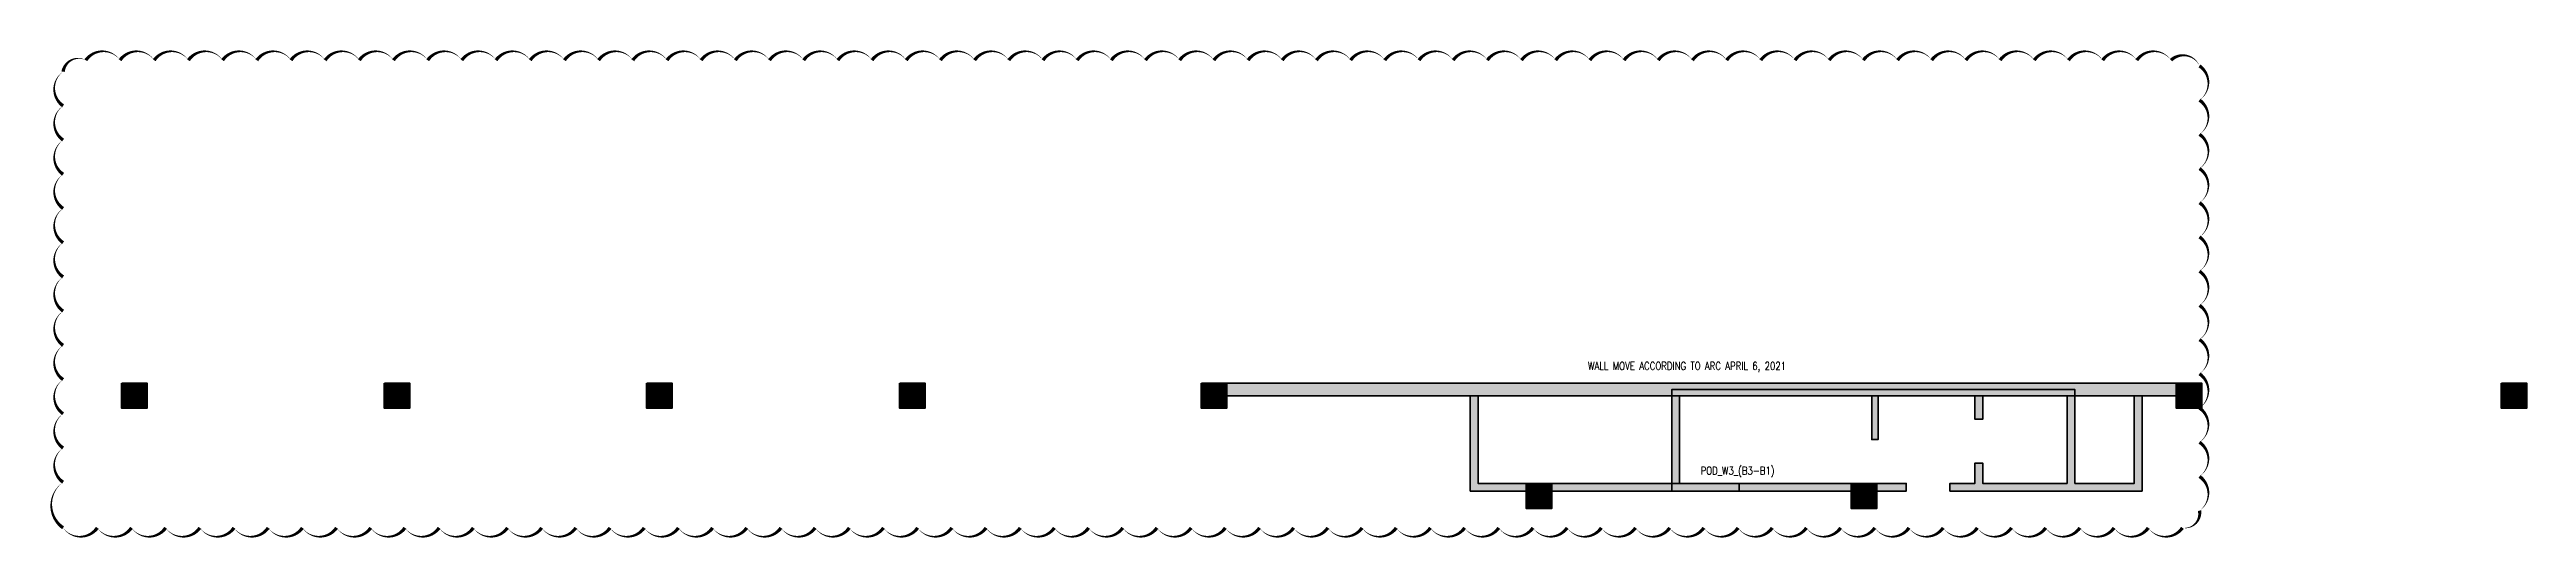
# Model space of a CAD drawing. Header units: millimetres. Extents: x -1592 to 219487, y -1099 to 92369.
# Drawn here: x 103084 to 182350, y 76739 to 92369 of the extents above; entities that cross this region are included whole.
import ezdxf

# ---------------------------------------------------------------- set-up
doc = ezdxf.new("R2010")
doc.units = ezdxf.units.MM
for name, color, linetype, lineweight in [('NDC_S-COLUMN', 4, 'Continuous', 40), ('NDC_S_HATCH COLUMN AND WALL', 251, 'Continuous', 13), ('Ramp wall 3(B3-B1)$0$NDC_S_HATCH COLUMN AND WALL', 251, 'Continuous', 13), ('Ramp wall 3(B3-B1)$0$NDC_S_WALL', 6, 'Continuous', 35), ('Ramp wall 4(B3-B1)$0$NDC_S_HATCH COLUMN AND WALL', 251, 'Continuous', 13), ('Ramp wall 4(B3-B1)$0$NDC_S_WALL', 6, 'Continuous', 35)]:
    doc.layers.add(name, color=color, linetype=linetype, lineweight=lineweight)
doc.layers.add('NDC_S-REVC 210406', color=240, linetype='Continuous', lineweight=50, plot=False)
doc.styles.add('POD_Core wall_3(B3-B1)$0$NDC_BAR 2', font='romans.shx', dxfattribs={"width": 0.8})
doc.styles.add('Ramp wall 4(B3-B1)$0$NDC_BAR 2', font='romans.shx', dxfattribs={"width": 0.8})

msp = doc.modelspace()

# ---------------------------------------------------------------- texts
at = {"layer": 'NDC_S-REVC 210406', "width": 0.8}
for s, style, p in [('WALL MOVE ACCORDING TO ARC APRIL 6, 2021', 'Ramp wall 4(B3-B1)$0$NDC_BAR 2', (152321, 82130)), ('POD_W3_(B3-B1)', 'POD_Core wall_3(B3-B1)$0$NDC_BAR 2', (155921, 78779))]:
    msp.add_text(s, height=250, dxfattribs=dict(at, style=style)).set_placement(p)

# ---------------------------------------------------------------- blocks, each defined once
blk = doc.blocks.new('cot')
at = {"layer": 'NDC_S_HATCH COLUMN AND WALL', "ltscale": 0.005}
h = blk.add_hatch(color=256, dxfattribs=at)
h.dxf.hatch_style = 1
h.paths.add_polyline_path([(-0.5, 0.5), (0.5, 0.5), (0.5, -0.5), (-0.5, -0.5)])
at = {"layer": 'NDC_S-COLUMN', "ltscale": 0.005}
blk.add_lwpolyline([(-0.5, 0.5), (0.5, 0.5), (0.5, -0.5), (-0.5, -0.5)], close=True, dxfattribs=at)

# ---------------------------------------------------------------- hatches: boundary and pattern name
at = {"layer": 'Ramp wall 3(B3-B1)$0$NDC_S_HATCH COLUMN AND WALL'}
h = msp.add_hatch(color=256, dxfattribs=at)
h.dxf.hatch_style = 1
h.paths.add_polyline_path([(148550, 81300), (148550, 78250), (157150, 78250), (157150, 78500), (148800, 78500), (148800, 81300)])
h = msp.add_hatch(color=256, dxfattribs=at)
h.dxf.hatch_style = 1
h.paths.add_polyline_path([(160150, 81300), (160150, 81500), (155000, 81500), (155000, 78250), (162500, 78250), (162500, 78500), (155250, 78500), (155250, 81300)])
h.paths.add_polyline_path([(160950, 81500), (160950, 81300), (164700, 81300), (164700, 80550), (164950, 80550), (164950, 81300), (167650, 81300), (167650, 78500), (164950, 78500), (164950, 79150), (164700, 79150), (164700, 78500), (163900, 78500), (163900, 78250), (170050, 78250), (170050, 81300), (169800, 81300), (169800, 78500), (167900, 78500), (167900, 81500)])
h.paths.add_polyline_path([(161600, 81300), (161400, 81300), (161400, 79900), (161600, 79900)], flags=17)
at = {"layer": 'Ramp wall 4(B3-B1)$0$NDC_S_HATCH COLUMN AND WALL'}
h = msp.add_hatch(color=256, dxfattribs=at)
h.dxf.hatch_style = 1
h.paths.add_polyline_path([(171150, 81300), (140750, 81300), (140750, 81700), (171150, 81700)])

# ---------------------------------------------------------------- linework, layer by layer
at = {"layer": 'NDC_S-REVC 210406'}
msp.add_lwpolyline([(103518, 77078, 0, 109, 0.520567), (104612, 77078, 0, 109, 0.520567), (105706, 77078, 0, 109, 0.520567), (106800, 77078, 0, 109, 0.520567), (107894, 77078, 0, 109, 0.520567), (108988, 77078, 0, 109, 0.520567), (110082, 77078, 0, 109, 0.520567), (111176, 77078, 0, 109, 0.520567), (112269, 77078, 0, 109, 0.520567), (113363, 77078, 0, 109, 0.520567), (114457, 77078, 0, 109, 0.520567), (115551, 77078, 0, 109, 0.520567), (116645, 77078, 0, 109, 0.520567), (117739, 77078, 0, 109, 0.520567), (118833, 77078, 0, 109, 0.520567), (119927, 77078, 0, 109, 0.520567), (121021, 77078, 0, 109, 0.520567), (122115, 77078, 0, 109, 0.520567), (123209, 77078, 0, 109, 0.520567), (124303, 77078, 0, 109, 0.520567), (125396, 77078, 0, 109, 0.520567), (126490, 77078, 0, 109, 0.520567), (127584, 77078, 0, 109, 0.520567), (128678, 77078, 0, 109, 0.520567), (129772, 77078, 0, 109, 0.520567), (130866, 77078, 0, 109, 0.520567), (131960, 77078, 0, 109, 0.520567), (133054, 77078, 0, 109, 0.520567), (134148, 77078, 0, 109, 0.520567), (135242, 77078, 0, 109, 0.520567), (136336, 77078, 0, 109, 0.520567), (137430, 77078, 0, 109, 0.520567), (138523, 77078, 0, 109, 0.520567), (139617, 77078, 0, 109, 0.520567), (140711, 77078, 0, 109, 0.520567), (141805, 77078, 0, 109, 0.520567), (142899, 77078, 0, 109, 0.520567), (143993, 77078, 0, 109, 0.520567), (145087, 77078, 0, 109, 0.520567), (146181, 77078, 0, 109, 0.520567), (147275, 77078, 0, 109, 0.520567), (148369, 77078, 0, 109, 0.520567), (149463, 77078, 0, 109, 0.520567), (150556, 77078, 0, 109, 0.520567), (151650, 77078, 0, 109, 0.520567), (152744, 77078, 0, 109, 0.520567), (153838, 77078, 0, 109, 0.520567), (154932, 77078, 0, 109, 0.520567), (156026, 77078, 0, 109, 0.520567), (157120, 77078, 0, 109, 0.520567), (158214, 77078, 0, 109, 0.520567), (159308, 77078, 0, 109, 0.520567), (160402, 77078, 0, 109, 0.520567), (161496, 77078, 0, 109, 0.520567), (162590, 77078, 0, 109, 0.520567), (163683, 77078, 0, 109, 0.520567), (164777, 77078, 0, 109, 0.520567), (165871, 77078, 0, 109, 0.520567), (166965, 77078, 0, 109, 0.520567), (168059, 77078, 0, 109, 0.520567), (169153, 77078, 0, 109, 0.520567), (170247, 77078, 0, 109, 0.520567), (171341, 77078, 0, 109, 0.520567), (171887, 77626, 0, 109, 0.520567), (171887, 78720, 0, 109, 0.520567), (171887, 79814, 0, 109, 0.520567), (171887, 80908, 0, 109, 0.520567), (171887, 82002, 0, 109, 0.520567), (171887, 83096, 0, 109, 0.520567), (171887, 84190, 0, 109, 0.520567), (171887, 85284, 0, 109, 0.520567), (171887, 86378, 0, 109, 0.520567), (171887, 87472, 0, 109, 0.520567), (171887, 88565, 0, 109, 0.520567), (171887, 89659, 0, 109, 0.520567), (171887, 90753, 0, 109, 0.520567), (171887, 91847, 0, 109, 0.520567), (170975, 92029, 0, 109, 0.520567), (169881, 92029, 0, 109, 0.520567), (168787, 92029, 0, 109, 0.520567), (167693, 92029, 0, 109, 0.520567), (166599, 92029, 0, 109, 0.520567), (165505, 92029, 0, 109, 0.520567), (164411, 92029, 0, 109, 0.520567), (163317, 92029, 0, 109, 0.520567), (162224, 92029, 0, 109, 0.520567), (161130, 92029, 0, 109, 0.520567), (160036, 92029, 0, 109, 0.520567), (158942, 92029, 0, 109, 0.520567), (157848, 92029, 0, 109, 0.520567), (156754, 92029, 0, 109, 0.520567), (155660, 92029, 0, 109, 0.520567), (154566, 92029, 0, 109, 0.520567), (153472, 92029, 0, 109, 0.520567), (152378, 92029, 0, 109, 0.520567), (151284, 92029, 0, 109, 0.520567), (150190, 92029, 0, 109, 0.520567), (149097, 92029, 0, 109, 0.520567), (148003, 92029, 0, 109, 0.520567), (146909, 92029, 0, 109, 0.520567), (145815, 92029, 0, 109, 0.520567), (144721, 92029, 0, 109, 0.520567), (143627, 92029, 0, 109, 0.520567), (142533, 92029, 0, 109, 0.520567), (141439, 92029, 0, 109, 0.520567), (140345, 92029, 0, 109, 0.520567), (139251, 92029, 0, 109, 0.520567), (138157, 92029, 0, 109, 0.520567), (137064, 92029, 0, 109, 0.520567), (135970, 92029, 0, 109, 0.520567), (134876, 92029, 0, 109, 0.520567), (133782, 92029, 0, 109, 0.520567), (132688, 92029, 0, 109, 0.520567), (131594, 92029, 0, 109, 0.520567), (130500, 92029, 0, 109, 0.520567), (129406, 92029, 0, 109, 0.520567), (128312, 92029, 0, 109, 0.520567), (127218, 92029, 0, 109, 0.520567), (126124, 92029, 0, 109, 0.520567), (125030, 92029, 0, 109, 0.520567), (123937, 92029, 0, 109, 0.520567), (122843, 92029, 0, 109, 0.520567), (121749, 92029, 0, 109, 0.520567), (120655, 92029, 0, 109, 0.520567), (119561, 92029, 0, 109, 0.520567), (118467, 92029, 0, 109, 0.520567), (117373, 92029, 0, 109, 0.520567), (116279, 92029, 0, 109, 0.520567), (115185, 92029, 0, 109, 0.520567), (114091, 92029, 0, 109, 0.520567), (112997, 92029, 0, 109, 0.520567), (111903, 92029, 0, 109, 0.520567), (110810, 92029, 0, 109, 0.520567), (109716, 92029, 0, 109, 0.520567), (108622, 92029, 0, 109, 0.520567), (107528, 92029, 0, 109, 0.520567), (106434, 92029, 0, 109, 0.520567), (105340, 92029, 0, 109, 0.520567), (104246, 92029, 0, 109, 0.520567), (103518, 91663, 0, 109, 0.520567), (103518, 90569, 0, 109, 0.520567), (103518, 89475, 0, 109, 0.520567), (103518, 88381, 0, 109, 0.520567), (103518, 87288, 0, 109, 0.520567), (103518, 86194, 0, 109, 0.520567), (103518, 85100, 0, 109, 0.520567), (103518, 84006, 0, 109, 0.520567), (103518, 82912, 0, 109, 0.520567), (103518, 81818, 0, 109, 0.520567), (103518, 80724, 0, 109, 0.520567), (103518, 79630, 0, 109, 0.520567), (103518, 78536, 0, 109, 0.520567)], format="xyseb", close=True, dxfattribs=at)
at = {"layer": 'Ramp wall 3(B3-B1)$0$NDC_S_WALL', "ltscale": 200}
msp.add_lwpolyline([(148550, 81300), (148550, 78250), (157150, 78250), (157150, 78500), (148800, 78500), (148800, 81300)], close=True, dxfattribs=at)
for points in [[(158600, 81500), (155000, 81500), (155000, 78250), (162500, 78250), (162500, 78500), (155250, 78500), (155250, 81300), (160150, 81300)], [(158600, 81300), (164700, 81300), (164700, 80550), (164950, 80550), (164950, 81300), (167650, 81300), (167650, 78500), (164950, 78500), (164950, 79150), (164700, 79150), (164700, 78500), (163900, 78500), (163900, 78250), (170050, 78250), (170050, 81300), (169800, 81300), (169800, 78500), (167900, 78500), (167900, 81500), (158600, 81500)], [(161400, 81300), (161400, 79900), (161600, 79900), (161600, 81300)]]:
    msp.add_lwpolyline(points, dxfattribs=at)
at = {"layer": 'Ramp wall 4(B3-B1)$0$NDC_S_WALL', "ltscale": 200}
msp.add_lwpolyline([(171150, 81300), (140750, 81300), (140750, 81700), (171150, 81700)], close=True, dxfattribs=at)

# ---------------------------------------------------------------- block references
at = {"layer": 'NDC_S_HATCH COLUMN AND WALL', "ltscale": 200, "xscale": 800, "yscale": 800}
for p in [(105800, 81300), (114200, 81300), (122600, 81300), (130700, 81300), (140350, 81300), (171550, 81300), (181950, 81300), (150750, 78100), (161150, 78100)]:
    msp.add_blockref('cot', p, dxfattribs=at)

msp.set_redraw_order([(e.dxf.handle, doc.entitydb.next_handle()) for e in msp.query("TEXT MTEXT ATTDEF DIMENSION ARC_DIMENSION")])  # texts and dimensions are drawn at this point

doc.saveas('drawing.dxf')
